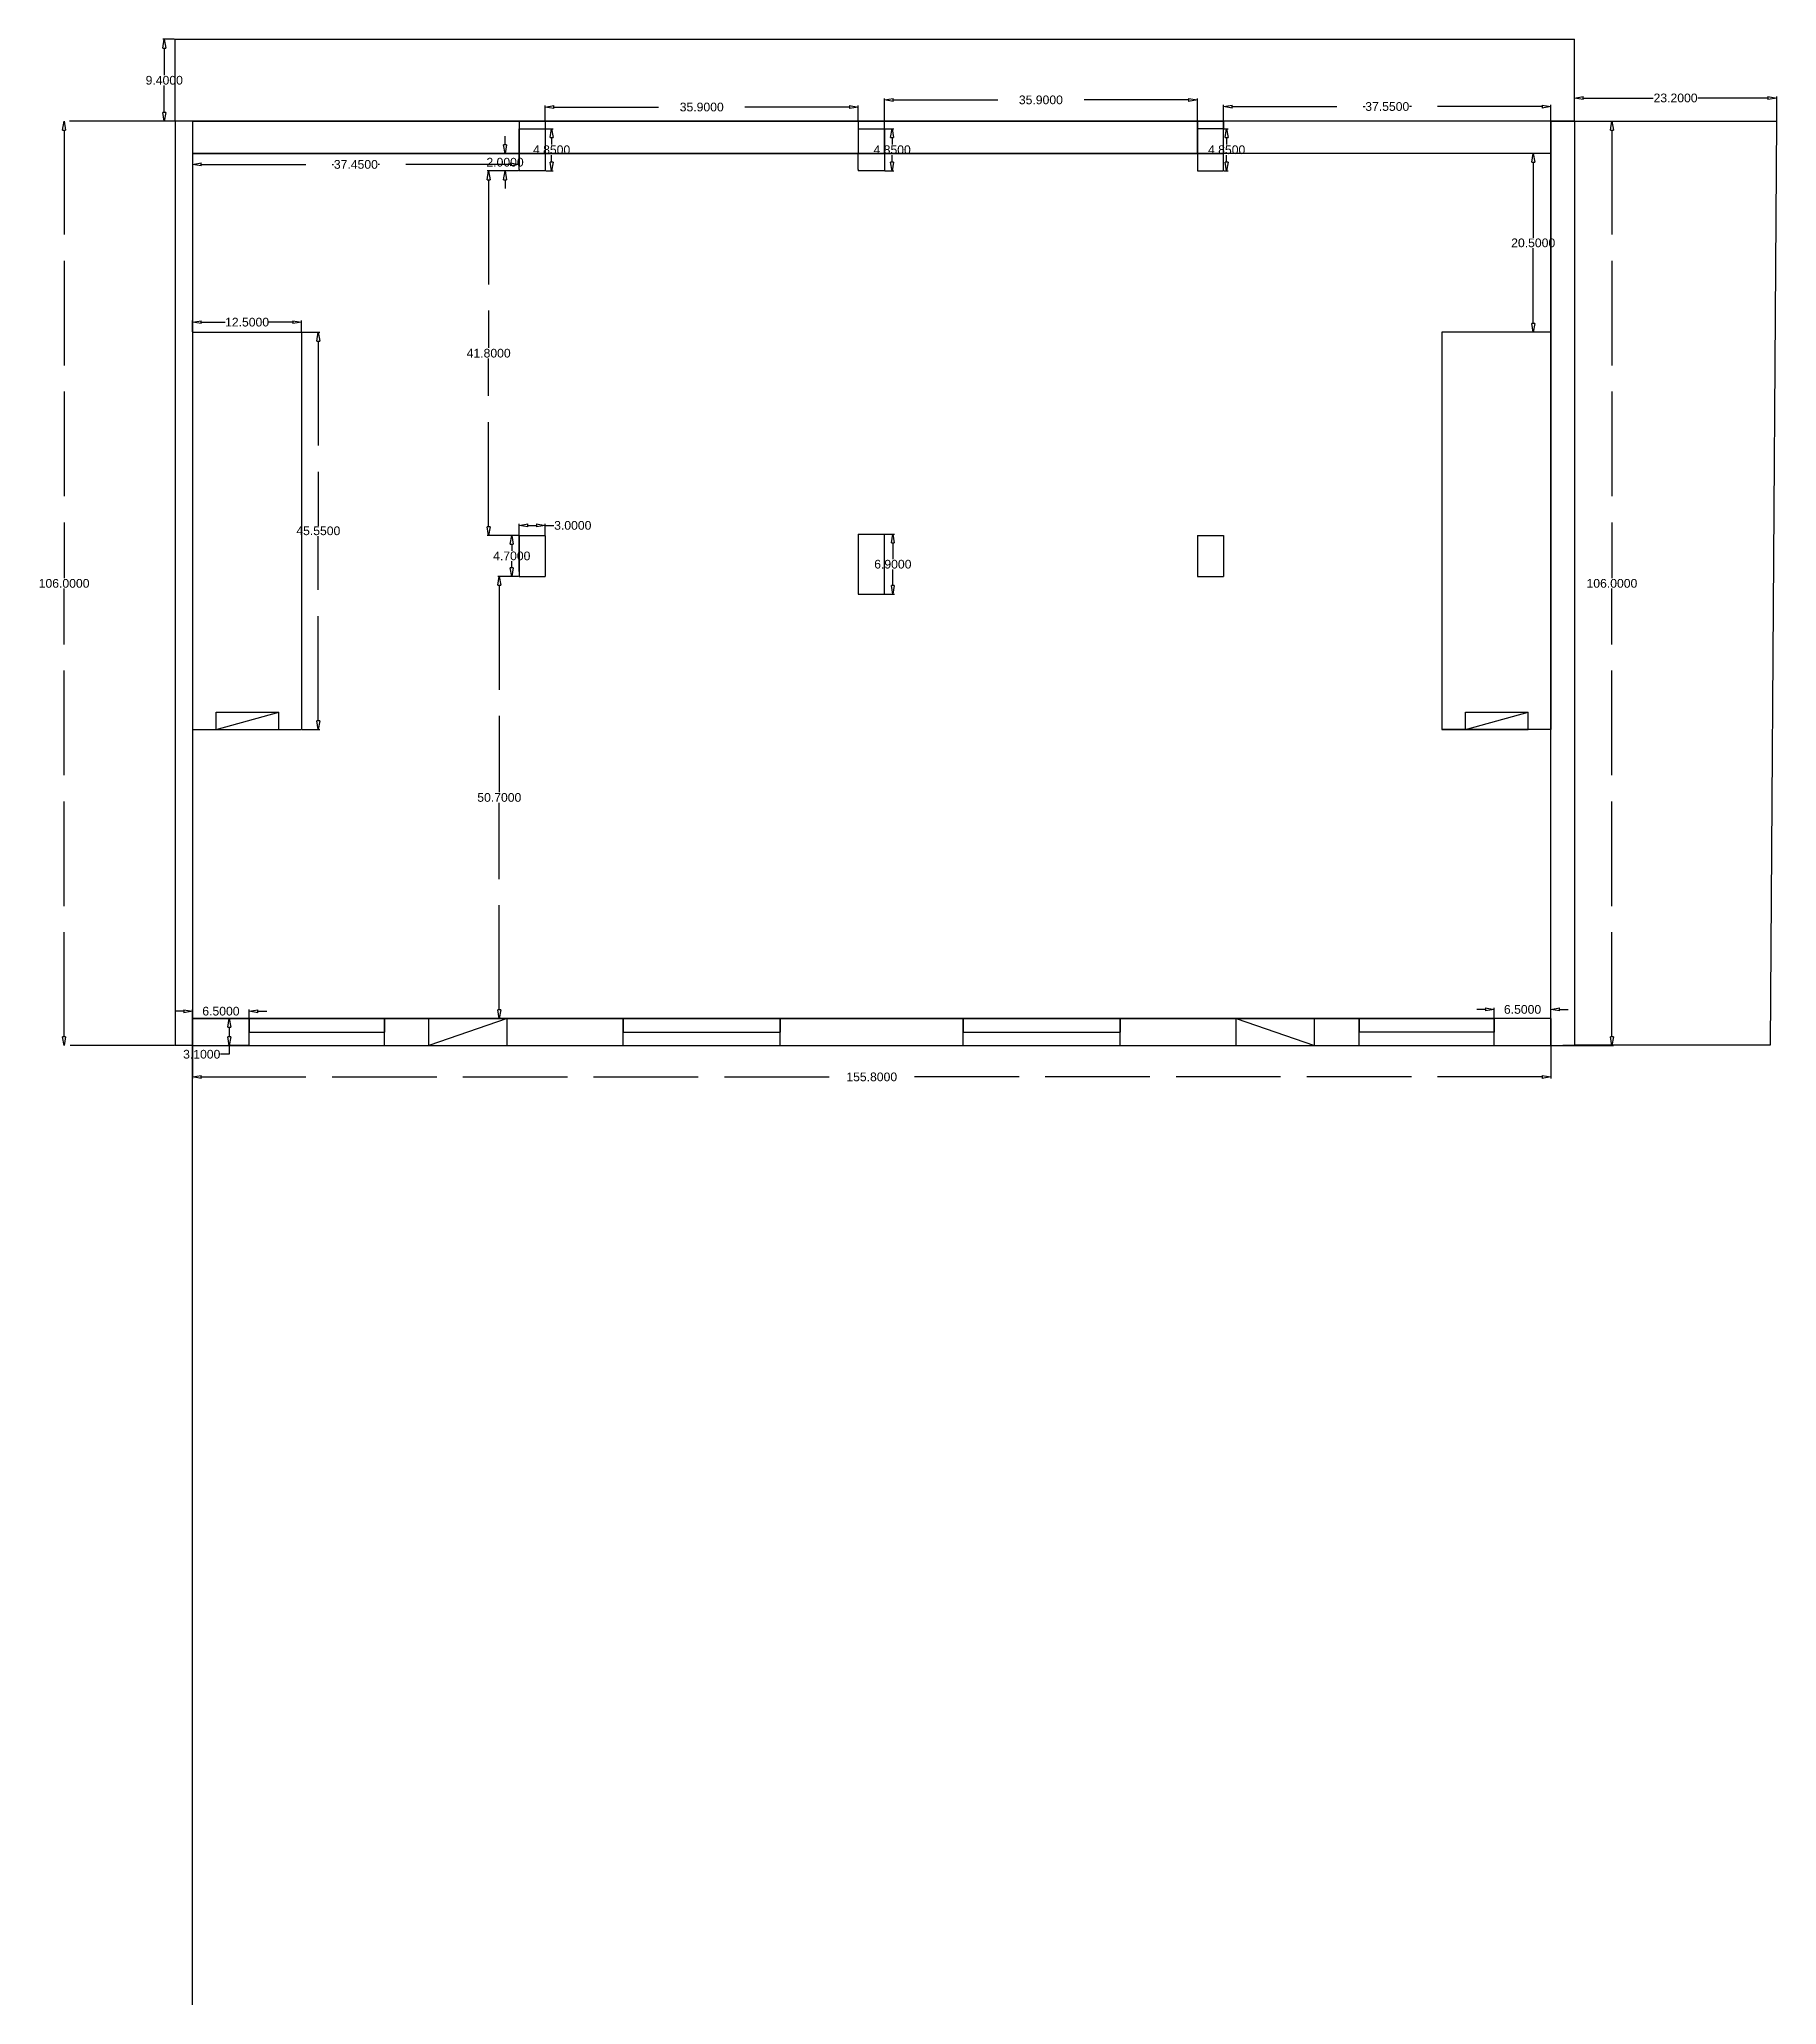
# Model space of a CAD drawing. Header units: inches. Extents: x -92 to 634, y 115 to 566.
# Drawn here: x -7.6 to 191.7, y 268.6 to 494 of the extents above; entities that cross this region are included whole.
import ezdxf

# ---------------------------------------------------------------- set-up
doc = ezdxf.new("R2010")
doc.units = ezdxf.units.IN
doc.header["$MEASUREMENT"] = 0
doc.linetypes.add('ACAD_ISO02W100', pattern=[15, 12, -3])
doc.linetypes.add('ACAD_ISO10W100', pattern=[18, 12, -3, 0, -3])
doc.styles.get("Standard").update_dxf_attribs({"font": 'Arial.ttf'})
doc.dimstyles.get("Standard").update_dxf_attribs({"dimtxt": 1, "dimasz": 1, "dimexe": 0.18, "dimexo": 0.0625, "dimgap": 0.09, "dimtad": 0, "dimtih": 1, "dimtoh": 1, "dimdec": 4, "dimzin": 0, "dimdsep": 46, "dimtxsty": 'Standard', "dimblk": 'CLOSEDBLANK', "dimblk1": 'CLOSEDBLANK', "dimblk2": 'CLOSEDBLANK', "dimcen": 0, "dimclrd": 4, "dimclre": 2, "dimadec": 0, "dimazin": 0, "dimtfac": 1, "dimtdec": 4, "dimtofl": 0, "dimtmove": 0, "dimatfit": 3, "dimldrblk": 'CLOSEDBLANK', "dimfxl": 1, "dimtolj": 1, "dimtzin": 0, "dimlwd": -3, "dimlwe": -3, "dimarcsym": 0})

msp = doc.modelspace()

# ---------------------------------------------------------------- blocks, each defined once
blk = doc.blocks.new('_ClosedBlank')
at = {"color": 0, "linetype": 'ByBlock', "lineweight": -2}
for p, q in [((-1, 0.17), (0, 0)), ((-1, 0.17), (-1, -0.17)), ((0, 0), (-1, -0.17))]:
    blk.add_line(p, q, dxfattribs=at)
blk = doc.blocks.new('*D84')
at = {"color": 2, "linetype": 'ACAD_ISO10W100', "lineweight": -3, "transparency": 16777216}
for p, q in [((10, 480.81), (10, 479.44)), ((47.45, 480.81), (47.45, 479.44))]:
    blk.add_line(p, q, dxfattribs=at)
at = {"color": 4, "linetype": 'ACAD_ISO02W100', "lineweight": -3, "transparency": 16777216}
for p, q in [((11, 479.62), (26.18, 479.62)), ((46.45, 479.62), (31.27, 479.62))]:
    blk.add_line(p, q, dxfattribs=at)
at = {"layer": 'Defpoints', "color": 0, "transparency": 16777216}
for p in [(10, 480.87), (47.45, 480.87), (47.45, 479.62)]:
    blk.add_point(p, dxfattribs=at)
at = {"color": 4, "lineweight": -3, "transparency": 16777216, "rotation": 180}
blk.add_blockref('_ClosedBlank', (10, 479.62), dxfattribs=at)
at = {"color": 4, "lineweight": -3, "transparency": 16777216}
blk.add_blockref('_ClosedBlank', (47.45, 479.62), dxfattribs=at)
at = {"color": 0, "transparency": 16777216, "insert": (28.73, 479.62), "char_height": 1, "attachment_point": 5}
blk.add_mtext('\\A1;37.4500', dxfattribs=at)
blk = doc.blocks.new('*D86')
at = {"color": 2, "linetype": 'ACAD_ISO10W100', "lineweight": -3, "transparency": 16777216}
for p, q in [((50.45, 484.63), (50.45, 486.38)), ((86.35, 484.63), (86.35, 486.38))]:
    blk.add_line(p, q, dxfattribs=at)
at = {"color": 4, "linetype": 'ACAD_ISO02W100', "lineweight": -3, "transparency": 16777216}
for p, q in [((51.45, 486.2), (65.85, 486.2)), ((85.35, 486.2), (70.95, 486.2))]:
    blk.add_line(p, q, dxfattribs=at)
at = {"layer": 'Defpoints', "color": 0, "transparency": 16777216}
for p in [(86.35, 486.2), (50.45, 484.57), (86.35, 484.57)]:
    blk.add_point(p, dxfattribs=at)
at = {"color": 4, "lineweight": -3, "transparency": 16777216, "rotation": 180}
blk.add_blockref('_ClosedBlank', (50.45, 486.2), dxfattribs=at)
at = {"color": 4, "lineweight": -3, "transparency": 16777216}
blk.add_blockref('_ClosedBlank', (86.35, 486.2), dxfattribs=at)
at = {"color": 0, "transparency": 16777216, "insert": (68.4, 486.2), "char_height": 1, "attachment_point": 5}
blk.add_mtext('\\A1;35.9000', dxfattribs=at)
blk = doc.blocks.new('*D88')
at = {"color": 2, "linetype": 'ACAD_ISO10W100', "lineweight": -3, "transparency": 16777216}
for p, q in [((89.35, 484.63), (89.35, 487.2)), ((125.25, 484.63), (125.25, 487.2))]:
    blk.add_line(p, q, dxfattribs=at)
at = {"color": 4, "linetype": 'ACAD_ISO02W100', "lineweight": -3, "transparency": 16777216}
for p, q in [((90.35, 487.02), (104.75, 487.02)), ((124.25, 487.02), (109.85, 487.02))]:
    blk.add_line(p, q, dxfattribs=at)
at = {"layer": 'Defpoints', "color": 0, "transparency": 16777216}
for p in [(125.25, 487.02), (89.35, 484.57), (125.25, 484.57)]:
    blk.add_point(p, dxfattribs=at)
at = {"color": 4, "lineweight": -3, "transparency": 16777216, "rotation": 180}
blk.add_blockref('_ClosedBlank', (89.35, 487.02), dxfattribs=at)
at = {"color": 4, "lineweight": -3, "transparency": 16777216}
blk.add_blockref('_ClosedBlank', (125.25, 487.02), dxfattribs=at)
at = {"color": 0, "transparency": 16777216, "insert": (107.3, 487.02), "char_height": 1, "attachment_point": 5}
blk.add_mtext('\\A1;35.9000', dxfattribs=at)
blk = doc.blocks.new('*D89')
at = {"color": 2, "linetype": 'ACAD_ISO10W100', "lineweight": -3, "transparency": 16777216}
for p, q in [((128.25, 484.63), (128.25, 486.44)), ((165.8, 484.63), (165.8, 486.44))]:
    blk.add_line(p, q, dxfattribs=at)
at = {"color": 4, "linetype": 'ACAD_ISO02W100', "lineweight": -3, "transparency": 16777216}
for p, q in [((129.25, 486.26), (144.48, 486.26)), ((164.8, 486.26), (149.57, 486.26))]:
    blk.add_line(p, q, dxfattribs=at)
at = {"layer": 'Defpoints', "color": 0, "transparency": 16777216}
for p in [(165.8, 486.26), (128.25, 484.57), (165.8, 484.57)]:
    blk.add_point(p, dxfattribs=at)
at = {"color": 4, "lineweight": -3, "transparency": 16777216, "rotation": 180}
blk.add_blockref('_ClosedBlank', (128.25, 486.26), dxfattribs=at)
at = {"color": 4, "lineweight": -3, "transparency": 16777216}
blk.add_blockref('_ClosedBlank', (165.8, 486.26), dxfattribs=at)
at = {"color": 0, "transparency": 16777216, "insert": (147.03, 486.26), "char_height": 1, "attachment_point": 5}
blk.add_mtext('\\A1;37.5500', dxfattribs=at)
blk = doc.blocks.new('*D91')
at = {"color": 4, "linetype": 'ACAD_ISO02W100', "lineweight": -3, "transparency": 16777216}
for p, q in [((45.84, 481.87), (45.84, 482.87)), ((45.84, 477.87), (45.84, 476.87))]:
    blk.add_line(p, q, dxfattribs=at)
at = {"color": 2, "linetype": 'ACAD_ISO10W100', "lineweight": -3, "transparency": 16777216}
for p, q in [((47.39, 480.87), (45.66, 480.87)), ((47.39, 478.87), (45.66, 478.87))]:
    blk.add_line(p, q, dxfattribs=at)
at = {"layer": 'Defpoints', "color": 0, "transparency": 16777216}
for p in [(45.84, 480.87), (47.45, 480.87), (47.45, 478.87)]:
    blk.add_point(p, dxfattribs=at)
at = {"color": 4, "lineweight": -3, "transparency": 16777216}
for p, rotation in [((45.84, 480.87), 270), ((45.84, 478.87), 90)]:
    blk.add_blockref('_ClosedBlank', p, dxfattribs=dict(at, rotation=rotation))
at = {"color": 0, "transparency": 16777216, "insert": (45.84, 479.87), "char_height": 1, "attachment_point": 5}
blk.add_mtext('\\A1;2.0000', dxfattribs=at)
blk = doc.blocks.new('*D92')
at = {"color": 2, "linetype": 'ACAD_ISO10W100', "lineweight": -3, "transparency": 16777216}
for p, q in [((47.39, 478.87), (43.78, 478.87)), ((47.39, 437.07), (43.78, 437.07))]:
    blk.add_line(p, q, dxfattribs=at)
at = {"color": 4, "linetype": 'ACAD_ISO02W100', "lineweight": -3, "transparency": 16777216}
for p, q in [((43.96, 477.87), (43.96, 458.57)), ((43.96, 438.07), (43.96, 457.37))]:
    blk.add_line(p, q, dxfattribs=at)
at = {"layer": 'Defpoints', "color": 0, "transparency": 16777216}
for p in [(47.45, 478.87), (43.96, 437.07), (47.45, 437.07)]:
    blk.add_point(p, dxfattribs=at)
at = {"color": 4, "lineweight": -3, "transparency": 16777216}
for p, rotation in [((43.96, 478.87), 90), ((43.96, 437.07), 270)]:
    blk.add_blockref('_ClosedBlank', p, dxfattribs=dict(at, rotation=rotation))
at = {"color": 0, "transparency": 16777216, "insert": (43.96, 457.97), "char_height": 1, "attachment_point": 5}
blk.add_mtext('\\A1;41.8000', dxfattribs=at)
blk = doc.blocks.new('*D93')
at = {"color": 2, "linetype": 'ACAD_ISO10W100', "lineweight": -3, "transparency": 16777216}
for p, q in [((47.39, 432.37), (45, 432.37)), ((47.39, 381.67), (45, 381.67))]:
    blk.add_line(p, q, dxfattribs=at)
at = {"color": 4, "linetype": 'ACAD_ISO02W100', "lineweight": -3, "transparency": 16777216}
for p, q in [((45.18, 431.37), (45.18, 407.62)), ((45.18, 382.67), (45.18, 406.42))]:
    blk.add_line(p, q, dxfattribs=at)
at = {"layer": 'Defpoints', "color": 0, "transparency": 16777216}
for p in [(47.45, 432.37), (45.18, 381.67), (47.45, 381.67)]:
    blk.add_point(p, dxfattribs=at)
at = {"color": 4, "lineweight": -3, "transparency": 16777216}
for p, rotation in [((45.18, 432.37), 90), ((45.18, 381.67), 270)]:
    blk.add_blockref('_ClosedBlank', p, dxfattribs=dict(at, rotation=rotation))
at = {"color": 0, "transparency": 16777216, "insert": (45.18, 407.02), "char_height": 1, "attachment_point": 5}
blk.add_mtext('\\A1;50.7000', dxfattribs=at)
blk = doc.blocks.new('*D94')
at = {"color": 2, "linetype": 'ACAD_ISO10W100', "lineweight": -3, "transparency": 16777216}
for p, q in [((50.51, 483.72), (51.36, 483.72)), ((50.51, 478.87), (51.36, 478.87))]:
    blk.add_line(p, q, dxfattribs=at)
at = {"color": 4, "linetype": 'ACAD_ISO02W100', "lineweight": -3, "transparency": 16777216}
for p, q in [((51.18, 482.72), (51.18, 481.89)), ((51.18, 479.87), (51.18, 480.7))]:
    blk.add_line(p, q, dxfattribs=at)
at = {"layer": 'Defpoints', "color": 0, "transparency": 16777216}
for p in [(50.45, 483.72), (50.45, 478.87), (51.18, 478.87)]:
    blk.add_point(p, dxfattribs=at)
at = {"color": 4, "lineweight": -3, "transparency": 16777216}
for p, rotation in [((51.18, 483.72), 90), ((51.18, 478.87), 270)]:
    blk.add_blockref('_ClosedBlank', p, dxfattribs=dict(at, rotation=rotation))
at = {"color": 0, "transparency": 16777216, "insert": (51.18, 481.3), "char_height": 1, "attachment_point": 5}
blk.add_mtext('\\A1;4.8500', dxfattribs=at)
blk = doc.blocks.new('*D96')
at = {"color": 2, "linetype": 'ACAD_ISO10W100', "lineweight": -3, "transparency": 16777216}
for p, q in [((47.45, 437.13), (47.45, 438.4)), ((50.45, 437.13), (50.45, 438.4))]:
    blk.add_line(p, q, dxfattribs=at)
at = {"color": 4, "linetype": 'ACAD_ISO02W100', "lineweight": -3, "transparency": 16777216}
for p, q in [((48.45, 438.22), (49.45, 438.22)), ((50.45, 438.22), (51.45, 438.22))]:
    blk.add_line(p, q, dxfattribs=at)
at = {"layer": 'Defpoints', "color": 0, "transparency": 16777216}
for p in [(50.45, 438.22), (47.45, 437.07), (50.45, 437.07)]:
    blk.add_point(p, dxfattribs=at)
at = {"color": 4, "lineweight": -3, "transparency": 16777216, "rotation": 180}
blk.add_blockref('_ClosedBlank', (47.45, 438.22), dxfattribs=at)
at = {"color": 4, "lineweight": -3, "transparency": 16777216}
blk.add_blockref('_ClosedBlank', (50.45, 438.22), dxfattribs=at)
at = {"color": 0, "transparency": 16777216, "insert": (53.61, 438.22), "char_height": 1, "attachment_point": 5}
blk.add_mtext('\\A1;3.0000', dxfattribs=at)
blk = doc.blocks.new('*D97')
at = {"color": 2, "linetype": 'ACAD_ISO10W100', "lineweight": -3, "transparency": 16777216}
for p, q in [((89.41, 437.22), (90.5, 437.22)), ((89.41, 430.32), (90.5, 430.32))]:
    blk.add_line(p, q, dxfattribs=at)
at = {"color": 4, "linetype": 'ACAD_ISO02W100', "lineweight": -3, "transparency": 16777216}
for p, q in [((90.32, 436.22), (90.32, 434.37)), ((90.32, 431.32), (90.32, 433.17))]:
    blk.add_line(p, q, dxfattribs=at)
at = {"layer": 'Defpoints', "color": 0, "transparency": 16777216}
for p in [(89.35, 437.22), (89.35, 430.32), (90.32, 430.32)]:
    blk.add_point(p, dxfattribs=at)
at = {"color": 4, "lineweight": -3, "transparency": 16777216}
for p, rotation in [((90.32, 437.22), 90), ((90.32, 430.32), 270)]:
    blk.add_blockref('_ClosedBlank', p, dxfattribs=dict(at, rotation=rotation))
at = {"color": 0, "transparency": 16777216, "insert": (90.32, 433.77), "char_height": 1, "attachment_point": 5}
blk.add_mtext('\\A1;6.9000', dxfattribs=at)
blk = doc.blocks.new('*D100')
at = {"color": 2, "linetype": 'ACAD_ISO10W100', "lineweight": -3, "transparency": 16777216}
for p, q in [((89.41, 483.72), (90.42, 483.72)), ((89.41, 478.87), (90.42, 478.87))]:
    blk.add_line(p, q, dxfattribs=at)
at = {"color": 4, "linetype": 'ACAD_ISO02W100', "lineweight": -3, "transparency": 16777216}
for p, q in [((90.24, 482.72), (90.24, 481.89)), ((90.24, 479.87), (90.24, 480.7))]:
    blk.add_line(p, q, dxfattribs=at)
at = {"layer": 'Defpoints', "color": 0, "transparency": 16777216}
for p in [(89.35, 483.72), (89.35, 478.87), (90.24, 478.87)]:
    blk.add_point(p, dxfattribs=at)
at = {"color": 4, "lineweight": -3, "transparency": 16777216}
for p, rotation in [((90.24, 483.72), 90), ((90.24, 478.87), 270)]:
    blk.add_blockref('_ClosedBlank', p, dxfattribs=dict(at, rotation=rotation))
at = {"color": 0, "transparency": 16777216, "insert": (90.24, 481.3), "char_height": 1, "attachment_point": 5}
blk.add_mtext('\\A1;4.8500', dxfattribs=at)
blk = doc.blocks.new('*D101')
at = {"color": 2, "linetype": 'ACAD_ISO10W100', "lineweight": -3, "transparency": 16777216}
for p, q in [((128.31, 483.72), (128.79, 483.72)), ((128.31, 478.87), (128.79, 478.87))]:
    blk.add_line(p, q, dxfattribs=at)
at = {"color": 4, "linetype": 'ACAD_ISO02W100', "lineweight": -3, "transparency": 16777216}
for p, q in [((128.61, 482.72), (128.61, 481.89)), ((128.61, 479.87), (128.61, 480.7))]:
    blk.add_line(p, q, dxfattribs=at)
at = {"layer": 'Defpoints', "color": 0, "transparency": 16777216}
for p in [(128.25, 483.72), (128.25, 478.87), (128.61, 478.87)]:
    blk.add_point(p, dxfattribs=at)
at = {"color": 4, "lineweight": -3, "transparency": 16777216}
for p, rotation in [((128.61, 483.72), 90), ((128.61, 478.87), 270)]:
    blk.add_blockref('_ClosedBlank', p, dxfattribs=dict(at, rotation=rotation))
at = {"color": 0, "transparency": 16777216, "insert": (128.61, 481.3), "char_height": 1, "attachment_point": 5}
blk.add_mtext('\\A1;4.8500', dxfattribs=at)
blk = doc.blocks.new('*D102')
at = {"color": 2, "linetype": 'ACAD_ISO10W100', "lineweight": -3, "transparency": 16777216}
for p, q in [((47.39, 437.07), (46.43, 437.07)), ((47.39, 432.37), (46.43, 432.37))]:
    blk.add_line(p, q, dxfattribs=at)
at = {"color": 4, "linetype": 'ACAD_ISO02W100', "lineweight": -3, "transparency": 16777216}
for p, q in [((46.61, 436.07), (46.61, 435.32)), ((46.61, 433.37), (46.61, 434.12))]:
    blk.add_line(p, q, dxfattribs=at)
at = {"layer": 'Defpoints', "color": 0, "transparency": 16777216}
for p in [(47.45, 437.07), (46.61, 432.37), (47.45, 432.37)]:
    blk.add_point(p, dxfattribs=at)
at = {"color": 4, "lineweight": -3, "transparency": 16777216}
for p, rotation in [((46.61, 437.07), 90), ((46.61, 432.37), 270)]:
    blk.add_blockref('_ClosedBlank', p, dxfattribs=dict(at, rotation=rotation))
at = {"color": 0, "transparency": 16777216, "insert": (46.61, 434.72), "char_height": 1, "attachment_point": 5}
blk.add_mtext('\\A1;4.7000', dxfattribs=at)
blk = doc.blocks.new('*D103')
at = {"color": 2, "linetype": 'ACAD_ISO10W100', "lineweight": -3, "transparency": 16777216}
for p, q in [((165.86, 484.57), (172.98, 484.57)), ((165.86, 378.57), (172.98, 378.57))]:
    blk.add_line(p, q, dxfattribs=at)
at = {"color": 4, "linetype": 'ACAD_ISO02W100', "lineweight": -3, "transparency": 16777216}
for p, q in [((172.8, 483.57), (172.8, 432.17)), ((172.8, 379.57), (172.8, 430.97))]:
    blk.add_line(p, q, dxfattribs=at)
at = {"layer": 'Defpoints', "color": 0, "transparency": 16777216}
for p in [(165.8, 484.57), (165.8, 378.57), (172.8, 378.57)]:
    blk.add_point(p, dxfattribs=at)
at = {"color": 4, "lineweight": -3, "transparency": 16777216}
for p, rotation in [((172.8, 484.57), 90), ((172.8, 378.57), 270)]:
    blk.add_blockref('_ClosedBlank', p, dxfattribs=dict(at, rotation=rotation))
at = {"color": 0, "transparency": 16777216, "insert": (172.8, 431.57), "char_height": 1, "attachment_point": 5}
blk.add_mtext('\\A1;106.0000', dxfattribs=at)
blk = doc.blocks.new('*D104')
at = {"color": 2, "linetype": 'ACAD_ISO10W100', "lineweight": -3, "transparency": 16777216}
for p, q in [((10, 460.43), (10, 461.71)), ((22.5, 460.43), (22.5, 461.71))]:
    blk.add_line(p, q, dxfattribs=at)
at = {"color": 4, "linetype": 'ACAD_ISO02W100', "lineweight": -3, "transparency": 16777216}
for p, q in [((11, 461.53), (13.75, 461.53)), ((21.5, 461.53), (18.75, 461.53))]:
    blk.add_line(p, q, dxfattribs=at)
at = {"layer": 'Defpoints', "color": 0, "transparency": 16777216}
for p in [(10, 460.37), (22.5, 461.53), (22.5, 460.37)]:
    blk.add_point(p, dxfattribs=at)
at = {"color": 4, "lineweight": -3, "transparency": 16777216, "rotation": 180}
blk.add_blockref('_ClosedBlank', (10, 461.53), dxfattribs=at)
at = {"color": 4, "lineweight": -3, "transparency": 16777216}
blk.add_blockref('_ClosedBlank', (22.5, 461.53), dxfattribs=at)
at = {"color": 0, "transparency": 16777216, "insert": (16.25, 461.53), "char_height": 1, "attachment_point": 5}
blk.add_mtext('\\A1;12.5000', dxfattribs=at)
blk = doc.blocks.new('*D105')
at = {"color": 2, "linetype": 'ACAD_ISO10W100', "lineweight": -3, "transparency": 16777216}
for p, q in [((22.56, 460.37), (24.6, 460.37)), ((22.56, 414.82), (24.6, 414.82))]:
    blk.add_line(p, q, dxfattribs=at)
at = {"color": 4, "linetype": 'ACAD_ISO02W100', "lineweight": -3, "transparency": 16777216}
for p, q in [((24.42, 459.37), (24.42, 438.19)), ((24.42, 415.82), (24.42, 437))]:
    blk.add_line(p, q, dxfattribs=at)
at = {"layer": 'Defpoints', "color": 0, "transparency": 16777216}
for p in [(22.5, 460.37), (24.42, 460.37), (22.5, 414.82)]:
    blk.add_point(p, dxfattribs=at)
at = {"color": 4, "lineweight": -3, "transparency": 16777216}
for p, rotation in [((24.42, 460.37), 90), ((24.42, 414.82), 270)]:
    blk.add_blockref('_ClosedBlank', p, dxfattribs=dict(at, rotation=rotation))
at = {"color": 0, "transparency": 16777216, "insert": (24.42, 437.6), "char_height": 1, "attachment_point": 5}
blk.add_mtext('\\A1;45.5500', dxfattribs=at)
blk = doc.blocks.new('*D106')
at = {"color": 2, "linetype": 'ACAD_ISO10W100', "lineweight": -3, "transparency": 16777216}
for p, q in [((16.44, 381.67), (14.03, 381.67)), ((16.44, 378.57), (14.03, 378.57))]:
    blk.add_line(p, q, dxfattribs=at)
at = {"color": 4, "linetype": 'ACAD_ISO02W100', "lineweight": -3, "transparency": 16777216}
for p, q in [((14.21, 380.67), (14.21, 379.57)), ((14.21, 377.57), (13.21, 377.57)), ((14.21, 378.57), (14.21, 377.57))]:
    blk.add_line(p, q, dxfattribs=at)
at = {"layer": 'Defpoints', "color": 0, "transparency": 16777216}
for p in [(16.5, 381.67), (14.21, 378.57), (16.5, 378.57)]:
    blk.add_point(p, dxfattribs=at)
at = {"color": 4, "lineweight": -3, "transparency": 16777216}
for p, rotation in [((14.21, 381.67), 90), ((14.21, 378.57), 270)]:
    blk.add_blockref('_ClosedBlank', p, dxfattribs=dict(at, rotation=rotation))
at = {"color": 0, "transparency": 16777216, "insert": (11.05, 377.57), "char_height": 1, "attachment_point": 5}
blk.add_mtext('\\A1;3.1000', dxfattribs=at)
blk = doc.blocks.new('*D107')
at = {"color": 4, "linetype": 'ACAD_ISO02W100', "lineweight": -3, "transparency": 16777216}
for p, q in [((9, 382.51), (8, 382.51)), ((17.5, 382.51), (18.5, 382.51))]:
    blk.add_line(p, q, dxfattribs=at)
at = {"color": 2, "linetype": 'ACAD_ISO10W100', "lineweight": -3, "transparency": 16777216}
for p, q in [((10, 381.73), (10, 382.69)), ((16.5, 381.73), (16.5, 382.69))]:
    blk.add_line(p, q, dxfattribs=at)
at = {"layer": 'Defpoints', "color": 0, "transparency": 16777216}
for p in [(10, 381.67), (16.5, 382.51), (16.5, 381.67)]:
    blk.add_point(p, dxfattribs=at)
at = {"color": 4, "lineweight": -3, "transparency": 16777216}
blk.add_blockref('_ClosedBlank', (10, 382.51), dxfattribs=at)
at = {"color": 4, "lineweight": -3, "transparency": 16777216, "rotation": 180}
blk.add_blockref('_ClosedBlank', (16.5, 382.51), dxfattribs=at)
at = {"color": 0, "transparency": 16777216, "insert": (13.25, 382.51), "char_height": 1, "attachment_point": 5}
blk.add_mtext('\\A1;6.5000', dxfattribs=at)
blk = doc.blocks.new('*D108')
at = {"color": 4, "linetype": 'ACAD_ISO02W100', "lineweight": -3, "transparency": 16777216}
for p, q in [((158.3, 382.71), (157.3, 382.71)), ((166.8, 382.71), (167.8, 382.71))]:
    blk.add_line(p, q, dxfattribs=at)
at = {"color": 2, "linetype": 'ACAD_ISO10W100', "lineweight": -3, "transparency": 16777216}
for p, q in [((159.3, 381.73), (159.3, 382.89)), ((165.8, 381.73), (165.8, 382.89))]:
    blk.add_line(p, q, dxfattribs=at)
at = {"layer": 'Defpoints', "color": 0, "transparency": 16777216}
for p in [(159.3, 381.67), (165.8, 382.71), (165.8, 381.67)]:
    blk.add_point(p, dxfattribs=at)
at = {"color": 4, "lineweight": -3, "transparency": 16777216}
blk.add_blockref('_ClosedBlank', (159.3, 382.71), dxfattribs=at)
at = {"color": 4, "lineweight": -3, "transparency": 16777216, "rotation": 180}
blk.add_blockref('_ClosedBlank', (165.8, 382.71), dxfattribs=at)
at = {"color": 0, "transparency": 16777216, "insert": (162.55, 382.71), "char_height": 1, "attachment_point": 5}
blk.add_mtext('\\A1;6.5000', dxfattribs=at)
blk = doc.blocks.new('*D109')
at = {"color": 2, "linetype": 'ACAD_ISO10W100', "lineweight": -3, "transparency": 16777216}
for p, q in [((168.5, 484.63), (168.5, 487.42)), ((191.7, 484.63), (191.7, 487.42))]:
    blk.add_line(p, q, dxfattribs=at)
at = {"color": 4, "linetype": 'ACAD_ISO02W100', "lineweight": -3, "transparency": 16777216}
for p, q in [((169.5, 487.24), (177.53, 487.24)), ((190.7, 487.24), (182.67, 487.24))]:
    blk.add_line(p, q, dxfattribs=at)
at = {"layer": 'Defpoints', "color": 0, "transparency": 16777216}
for p in [(191.7, 487.24), (168.5, 484.57), (191.7, 484.57)]:
    blk.add_point(p, dxfattribs=at)
at = {"color": 4, "lineweight": -3, "transparency": 16777216, "rotation": 180}
blk.add_blockref('_ClosedBlank', (168.5, 487.24), dxfattribs=at)
at = {"color": 4, "lineweight": -3, "transparency": 16777216}
blk.add_blockref('_ClosedBlank', (191.7, 487.24), dxfattribs=at)
at = {"color": 0, "transparency": 16777216, "insert": (180.1, 487.24), "char_height": 1, "attachment_point": 5}
blk.add_mtext('\\A1;23.2000', dxfattribs=at)
blk = doc.blocks.new('*D110')
at = {"color": 2, "linetype": 'ACAD_ISO10W100', "lineweight": -3, "transparency": 16777216}
for p, q in [((165.74, 480.87), (163.59, 480.87)), ((165.74, 460.37), (163.59, 460.37))]:
    blk.add_line(p, q, dxfattribs=at)
at = {"color": 4, "linetype": 'ACAD_ISO02W100', "lineweight": -3, "transparency": 16777216}
for p, q in [((163.77, 479.87), (163.77, 471.22)), ((163.77, 461.37), (163.77, 470.02))]:
    blk.add_line(p, q, dxfattribs=at)
at = {"layer": 'Defpoints', "color": 0, "transparency": 16777216}
for p in [(165.8, 480.87), (163.77, 460.37), (165.8, 460.37)]:
    blk.add_point(p, dxfattribs=at)
at = {"color": 4, "lineweight": -3, "transparency": 16777216}
for p, rotation in [((163.77, 480.87), 90), ((163.77, 460.37), 270)]:
    blk.add_blockref('_ClosedBlank', p, dxfattribs=dict(at, rotation=rotation))
at = {"color": 0, "transparency": 16777216, "insert": (163.77, 470.62), "char_height": 1, "attachment_point": 5}
blk.add_mtext('\\A1;20.5000', dxfattribs=at)
blk = doc.blocks.new('*D112')
at = {"color": 2, "linetype": 'ACAD_ISO10W100', "lineweight": -3, "transparency": 16777216}
for p, q in [((7.94, 493.97), (6.57, 493.97)), ((7.94, 484.57), (6.57, 484.57))]:
    blk.add_line(p, q, dxfattribs=at)
at = {"color": 4, "linetype": 'ACAD_ISO02W100', "lineweight": -3, "transparency": 16777216}
for p, q in [((6.75, 492.97), (6.75, 489.87)), ((6.75, 485.57), (6.75, 488.67))]:
    blk.add_line(p, q, dxfattribs=at)
at = {"layer": 'Defpoints', "color": 0, "transparency": 16777216}
for p in [(8, 493.97), (6.75, 484.57), (8, 484.57)]:
    blk.add_point(p, dxfattribs=at)
at = {"color": 4, "lineweight": -3, "transparency": 16777216}
for p, rotation in [((6.75, 493.97), 90), ((6.75, 484.57), 270)]:
    blk.add_blockref('_ClosedBlank', p, dxfattribs=dict(at, rotation=rotation))
at = {"color": 0, "transparency": 16777216, "insert": (6.75, 489.27), "char_height": 1, "attachment_point": 5}
blk.add_mtext('\\A1;9.4000', dxfattribs=at)
blk = doc.blocks.new('*D113')
at = {"color": 2, "linetype": 'ACAD_ISO10W100', "lineweight": -3, "transparency": 16777216}
for p, q in [((7.88, 484.57), (-4.92, 484.57)), ((7.94, 378.57), (-4.92, 378.57))]:
    blk.add_line(p, q, dxfattribs=at)
at = {"color": 4, "linetype": 'ACAD_ISO02W100', "lineweight": -3, "transparency": 16777216}
for p, q in [((-4.74, 483.57), (-4.74, 432.17)), ((-4.74, 379.57), (-4.74, 430.97))]:
    blk.add_line(p, q, dxfattribs=at)
at = {"layer": 'Defpoints', "color": 0, "transparency": 16777216}
for p in [(7.94, 484.57), (-4.74, 378.57), (8, 378.57)]:
    blk.add_point(p, dxfattribs=at)
at = {"color": 4, "lineweight": -3, "transparency": 16777216}
for p, rotation in [((-4.74, 484.57), 90), ((-4.74, 378.57), 270)]:
    blk.add_blockref('_ClosedBlank', p, dxfattribs=dict(at, rotation=rotation))
at = {"color": 0, "transparency": 16777216, "insert": (-4.74, 431.57), "char_height": 1, "attachment_point": 5}
blk.add_mtext('\\A1;106.0000', dxfattribs=at)
blk = doc.blocks.new('*D114')
at = {"color": 2, "linetype": 'ACAD_ISO10W100', "lineweight": -3, "transparency": 16777216}
for p, q in [((10, 381.61), (10, 374.79)), ((165.8, 381.67), (165.8, 374.79))]:
    blk.add_line(p, q, dxfattribs=at)
at = {"color": 4, "linetype": 'ACAD_ISO02W100', "lineweight": -3, "transparency": 16777216}
for p, q in [((11, 374.97), (85.01, 374.97)), ((164.8, 374.97), (90.79, 374.97))]:
    blk.add_line(p, q, dxfattribs=at)
at = {"layer": 'Defpoints', "color": 0, "transparency": 16777216}
for p in [(10, 381.67), (165.8, 381.73), (165.8, 374.97)]:
    blk.add_point(p, dxfattribs=at)
at = {"color": 4, "lineweight": -3, "transparency": 16777216, "rotation": 180}
blk.add_blockref('_ClosedBlank', (10, 374.97), dxfattribs=at)
at = {"color": 4, "lineweight": -3, "transparency": 16777216}
blk.add_blockref('_ClosedBlank', (165.8, 374.97), dxfattribs=at)
at = {"color": 0, "transparency": 16777216, "insert": (87.9, 374.97), "char_height": 1, "attachment_point": 5}
blk.add_mtext('\\A1;155.8000', dxfattribs=at)

# ---------------------------------------------------------------- dimensions: what is measured, and where the dimension line sits
for base, p1, p2, picture, middle in [((6.74739, 484.57159), (8, 493.97159), (8, 484.57159), '*D112', (6.74739, 489.27159)), ((-4.74263, 378.57159), (7.9375, 484.57159), (8, 378.57159), '*D113', (-4.74263, 431.57159)), ((45.84465, 480.87159), (47.45, 478.87159), (47.45, 480.87159), '*D91', (45.84465, 479.87159)), ((51.18207, 478.87159), (50.45, 483.72159), (50.45, 478.87159), '*D94', (51.18207, 481.29659)), ((90.23795, 478.87159), (89.35, 483.72159), (89.35, 478.87159), '*D100', (90.23795, 481.29659)), ((128.61327, 478.87159), (128.25, 483.72159), (128.25, 478.87159), '*D101', (128.61327, 481.29659)), ((172.79563, 378.57159), (165.8, 484.57159), (165.8, 378.57159), '*D103', (172.79563, 431.57159)), ((163.77052, 460.37159), (165.8, 480.87159), (165.8, 460.37159), '*D110', (163.77052, 470.62159)), ((43.96331, 437.07159), (47.45, 478.87159), (47.45, 437.07159), '*D92', (43.96331, 457.97159)), ((24.41579, 460.37159), (22.5, 414.82159), (22.5, 460.37159), '*D105', (24.41579, 437.59659)), ((46.61489, 432.37159), (47.45, 437.07159), (47.45, 432.37159), '*D102', (46.61489, 434.72159)), ((90.32366, 430.32159), (89.35, 437.22159), (89.35, 430.32159), '*D97', (90.32366, 433.77159)), ((45.18225, 381.67159), (47.45, 432.37159), (47.45, 381.67159), '*D93', (45.18225, 407.02159))]:
    dim = msp.add_linear_dim(base=base, p1=p1, p2=p2, angle=90, dimstyle='Standard')
    dim.commit()
    dim.dimension.update_dxf_attribs({"geometry": picture, "text_midpoint": middle})
for base, p1, p2, picture, middle in [((125.25, 487.01666), (89.35, 484.57159), (125.25, 484.57159), '*D88', (107.3, 487.01666)), ((165.8, 486.25857), (128.25, 484.57159), (165.8, 484.57159), '*D89', (147.025, 486.25857)), ((191.7, 487.23541), (168.5, 484.57159), (191.7, 484.57159), '*D109', (180.1, 487.23541)), ((86.35, 486.20154), (50.45, 484.57159), (86.35, 484.57159), '*D86', (68.4, 486.20154)), ((47.45, 479.62265), (10, 480.87159), (47.45, 480.87159), '*D84', (28.725, 479.62265)), ((22.5, 461.53064), (10, 460.37159), (22.5, 460.37159), '*D104', (16.25, 461.53064)), ((50.45, 438.21549), (47.45, 437.07159), (50.45, 437.07159), '*D96', (53.60685, 438.21549)), ((165.8, 382.71331), (159.3, 381.67159), (165.8, 381.67159), '*D108', (162.55, 382.71331)), ((16.5, 382.51423), (10, 381.67159), (16.5, 381.67159), '*D107', (13.25, 382.51423)), ((165.8, 374.96883), (10, 381.67159), (165.8, 381.73409), '*D114', (87.9, 374.96883))]:
    dim = msp.add_linear_dim(base=base, p1=p1, p2=p2, dimstyle='Standard')
    dim.commit()
    dim.dimension.update_dxf_attribs({"geometry": picture, "text_midpoint": middle})
dim = msp.add_linear_dim(base=(14.20591, 378.57159), p1=(16.5, 381.67159), p2=(16.5, 378.57159), angle=90, dimstyle='Standard')
dim.commit()
dim.dimension.update_dxf_attribs({"geometry": '*D106', "text_midpoint": (11.04907, 377.57159), "dimtype": 160})

# ---------------------------------------------------------------- linework, layer by layer
for p, q in [((8, 484.57159), (8, 493.97159)), ((8, 493.97159), (168.5, 493.97159)), ((168.5, 484.57159), (168.5, 493.97159)), ((165.8, 484.63409), (168.5, 484.63409)), ((168.5, 484.63409), (168.5, 378.63409)), ((10, 484.57159), (8, 484.57159)), ((8, 484.57159), (8, 378.57159)), ((165.8, 484.57159), (10, 484.57159)), ((10, 484.57159), (10, 378.57159)), ((10, 484.57159), (10, 480.87159)), ((10, 484.57159), (47.45, 484.57159)), ((47.45, 484.57159), (47.45, 480.87159)), ((47.45, 484.57159), (47.45, 483.72159)), ((47.45, 484.57159), (86.35, 484.57159)), ((47.45, 484.57159), (50.45, 484.57159)), ((47.45, 483.72159), (50.45, 483.72159)), ((47.45, 479.02159), (47.45, 483.72159)), ((50.45, 484.57159), (50.45, 483.72159)), ((50.45, 483.72159), (50.45, 479.02159)), ((86.35, 484.57159), (86.35, 480.87159)), ((86.35, 484.57159), (89.35, 484.57159)), ((86.35, 484.57159), (86.35, 483.72159)), ((86.35, 483.72159), (89.35, 483.72159)), ((89.35, 480.87159), (89.35, 484.57159)), ((89.35, 484.57159), (125.25, 484.57159)), ((89.35, 483.72159), (89.35, 479.02159)), ((125.25, 480.87159), (125.25, 484.57159)), ((125.25, 484.57159), (128.25, 484.57159)), ((125.25, 484.57159), (125.25, 483.72159)), ((128.25, 483.72159), (125.25, 483.72159)), ((125.25, 483.72159), (125.25, 479.02159)), ((128.25, 480.87159), (128.25, 484.57159)), ((128.25, 484.57159), (128.25, 483.72159)), ((128.25, 479.02159), (128.25, 484.57159)), ((165.8, 378.57159), (165.8, 484.57159)), ((165.8, 484.57159), (165.8, 480.87159)), ((168.5, 484.57159), (191.7, 484.57159)), ((191, 378.63409), (191.7, 484.57159)), ((165.8, 480.87159), (10, 480.87159)), ((10, 480.87159), (10, 460.37159)), ((10, 480.87159), (47.45, 480.87159)), ((10, 480.87159), (47.45, 480.87159)), ((47.45, 480.87159), (45.84465, 480.87159)), ((47.45, 480.87159), (50.45, 480.87159)), ((47.45, 479.02159), (47.45, 480.87159)), ((47.45, 479.02159), (47.45, 480.80909)), ((50.45, 480.87159), (86.35, 480.87159)), ((86.35, 480.87159), (89.35, 480.87159)), ((86.35, 479.02159), (86.35, 480.87159)), ((89.35, 480.87159), (125.25, 480.87159)), ((125.25, 480.87159), (128.25, 480.87159)), ((165.8, 480.87159), (165.8, 460.37159)), ((47.45, 479.02159), (47.45, 478.87159)), ((50.45, 478.87159), (47.45, 478.87159)), ((50.45, 479.02159), (50.45, 478.87159)), ((86.35, 479.02159), (86.35, 478.87159)), ((89.35, 478.87159), (86.35, 478.87159)), ((89.35, 479.02159), (89.35, 478.87159)), ((125.25, 479.02159), (125.25, 478.87159)), ((125.25, 478.87159), (128.25, 478.87159)), ((128.25, 478.87159), (128.25, 479.02159)), ((10, 460.37159), (22.5, 460.37159)), ((10, 460.37159), (10, 414.82159)), ((22.5, 460.37159), (22.5, 414.82159)), ((165.8, 460.37159), (153.3, 460.37159)), ((153.3, 460.37159), (153.3, 414.82159)), ((165.8, 460.37159), (165.8, 414.82159)), ((47.45, 432.94265), (47.45, 437.64265)), ((47.45, 437.07159), (50.45, 437.07159)), ((47.45, 437.07159), (47.45, 432.37159)), ((50.45, 437.07159), (50.45, 432.37159)), ((86.35, 437.22159), (89.35, 437.22159)), ((86.35, 437.22159), (86.35, 430.32159)), ((89.35, 430.32159), (89.35, 437.22159)), ((125.25, 437.07159), (128.25, 437.07159)), ((125.25, 437.07159), (125.25, 432.37159)), ((128.25, 437.07159), (128.25, 432.37159)), ((47.45, 432.37159), (50.45, 432.37159)), ((125.25, 432.37159), (128.25, 432.37159)), ((86.35, 430.32159), (89.35, 430.32159)), ((10, 414.82159), (22.5, 414.82159)), ((10, 414.82159), (12.7, 414.82159)), ((12.7, 414.82159), (12.7, 416.82159)), ((12.7, 416.82159), (19.9, 416.82159)), ((12.7, 414.82159), (19.9, 416.82159)), ((12.7, 414.82159), (19.9, 414.82159)), ((19.9, 414.82159), (19.9, 416.82159)), ((165.8, 414.82159), (153.3, 414.82159)), ((153.3, 414.82159), (156, 414.82159)), ((156, 414.82159), (156, 416.82159)), ((156, 416.82159), (163.2, 416.82159)), ((156, 414.82159), (163.2, 416.82159)), ((156, 414.82159), (163.2, 414.82159)), ((163.2, 414.82159), (163.2, 416.82159)), ((10, 378.57159), (10, 381.67159)), ((165.8, 381.67159), (10, 381.67159)), ((10, 381.67159), (47.45, 381.67159)), ((10, 381.67159), (16.5, 381.67159)), ((16.5, 378.57159), (16.5, 381.67159)), ((16.5, 381.67159), (32, 381.67159)), ((16.5, 381.67159), (18.05, 381.67159)), ((16.5, 381.67159), (16.5, 380.12159)), ((32, 378.57159), (32, 381.67159)), ((32, 381.67159), (32, 380.12159)), ((32, 381.67159), (37.1, 381.67159)), ((37.1, 378.57159), (37.1, 381.67159)), ((37.1, 381.67159), (46.1, 381.67159)), ((46.1, 381.67159), (37.1, 378.57159)), ((46.1, 378.57159), (46.1, 381.67159)), ((46.1, 381.67159), (59.4, 381.67159)), ((47.3875, 381.67159), (83.2875, 381.67159)), ((47.3875, 381.67159), (86.2875, 381.67159)), ((59.4, 378.57159), (59.4, 381.67159)), ((59.4, 381.67159), (77.4, 381.67159)), ((59.4, 381.67159), (59.4, 380.12159)), ((77.4, 378.57159), (77.4, 381.67159)), ((77.4, 381.67159), (77.4, 380.12159)), ((77.4, 381.67159), (98.4, 381.67159)), ((86.2875, 381.67159), (125.1875, 381.67159)), ((98.4, 378.57159), (98.4, 381.67159)), ((98.4, 381.67159), (116.4, 381.67159)), ((98.4, 381.67159), (98.4, 380.12159)), ((116.4, 378.57159), (116.4, 381.67159)), ((116.4, 381.67159), (116.4, 380.12159)), ((116.4, 381.67159), (129.4, 381.67159)), ((116.4, 381.67159), (129.7, 381.67159)), ((129.7, 378.57159), (129.7, 381.67159)), ((129.7, 381.67159), (138.7, 381.67159)), ((129.7, 381.67159), (138.7, 378.57159)), ((138.7, 378.57159), (138.7, 381.67159)), ((138.7, 381.67159), (143.8, 381.67159)), ((143.8, 378.57159), (143.8, 381.67159)), ((143.8, 381.67159), (159.3, 381.67159)), ((143.8, 381.67159), (143.8, 380.12159)), ((159.3, 378.57159), (159.3, 381.67159)), ((159.3, 381.67159), (159.3, 380.12159)), ((165.8, 378.57159), (165.8, 381.67159)), ((16.5, 380.12159), (32, 380.12159)), ((59.4, 380.12159), (77.4, 380.12159)), ((98.4, 380.12159), (116.4, 380.12159)), ((159.3, 380.12159), (143.8, 380.12159)), ((10, 378.57159), (8, 378.57159)), ((10, 348.57159), (10, 378.57159)), ((10, 378.57159), (165.8, 378.57159)), ((10, 378.57159), (16.5, 378.57159)), ((16.5, 378.57159), (32, 378.57159)), ((32, 378.57159), (37.1, 378.57159)), ((37.1, 378.57159), (46.1, 378.57159)), ((46.1, 378.57159), (59.4, 378.57159)), ((59.4, 378.57159), (77.4, 378.57159)), ((77.4, 378.57159), (78.95, 378.57159)), ((77.4, 378.57159), (98.4, 378.57159)), ((98.4, 378.57159), (116.4, 378.57159)), ((116.4, 378.57159), (129.4, 378.57159)), ((116.4, 378.57159), (129.7, 378.57159)), ((129.7, 378.57159), (138.7, 378.57159)), ((138.7, 378.57159), (143.8, 378.57159)), ((143.8, 378.57159), (159.3, 378.57159)), ((165.8, 378.57159), (168.5, 378.63409)), ((168.5, 378.63409), (191, 378.63409)), ((10, 338.57159), (10, 348.57159)), ((10, 268.57159), (10, 338.57159))]:
    msp.add_line(p, q)

msp.set_redraw_order([(e.dxf.handle, doc.entitydb.next_handle()) for e in msp.query("TEXT MTEXT ATTDEF DIMENSION ARC_DIMENSION")])  # texts and dimensions are drawn at this point

doc.saveas('drawing.dxf')
